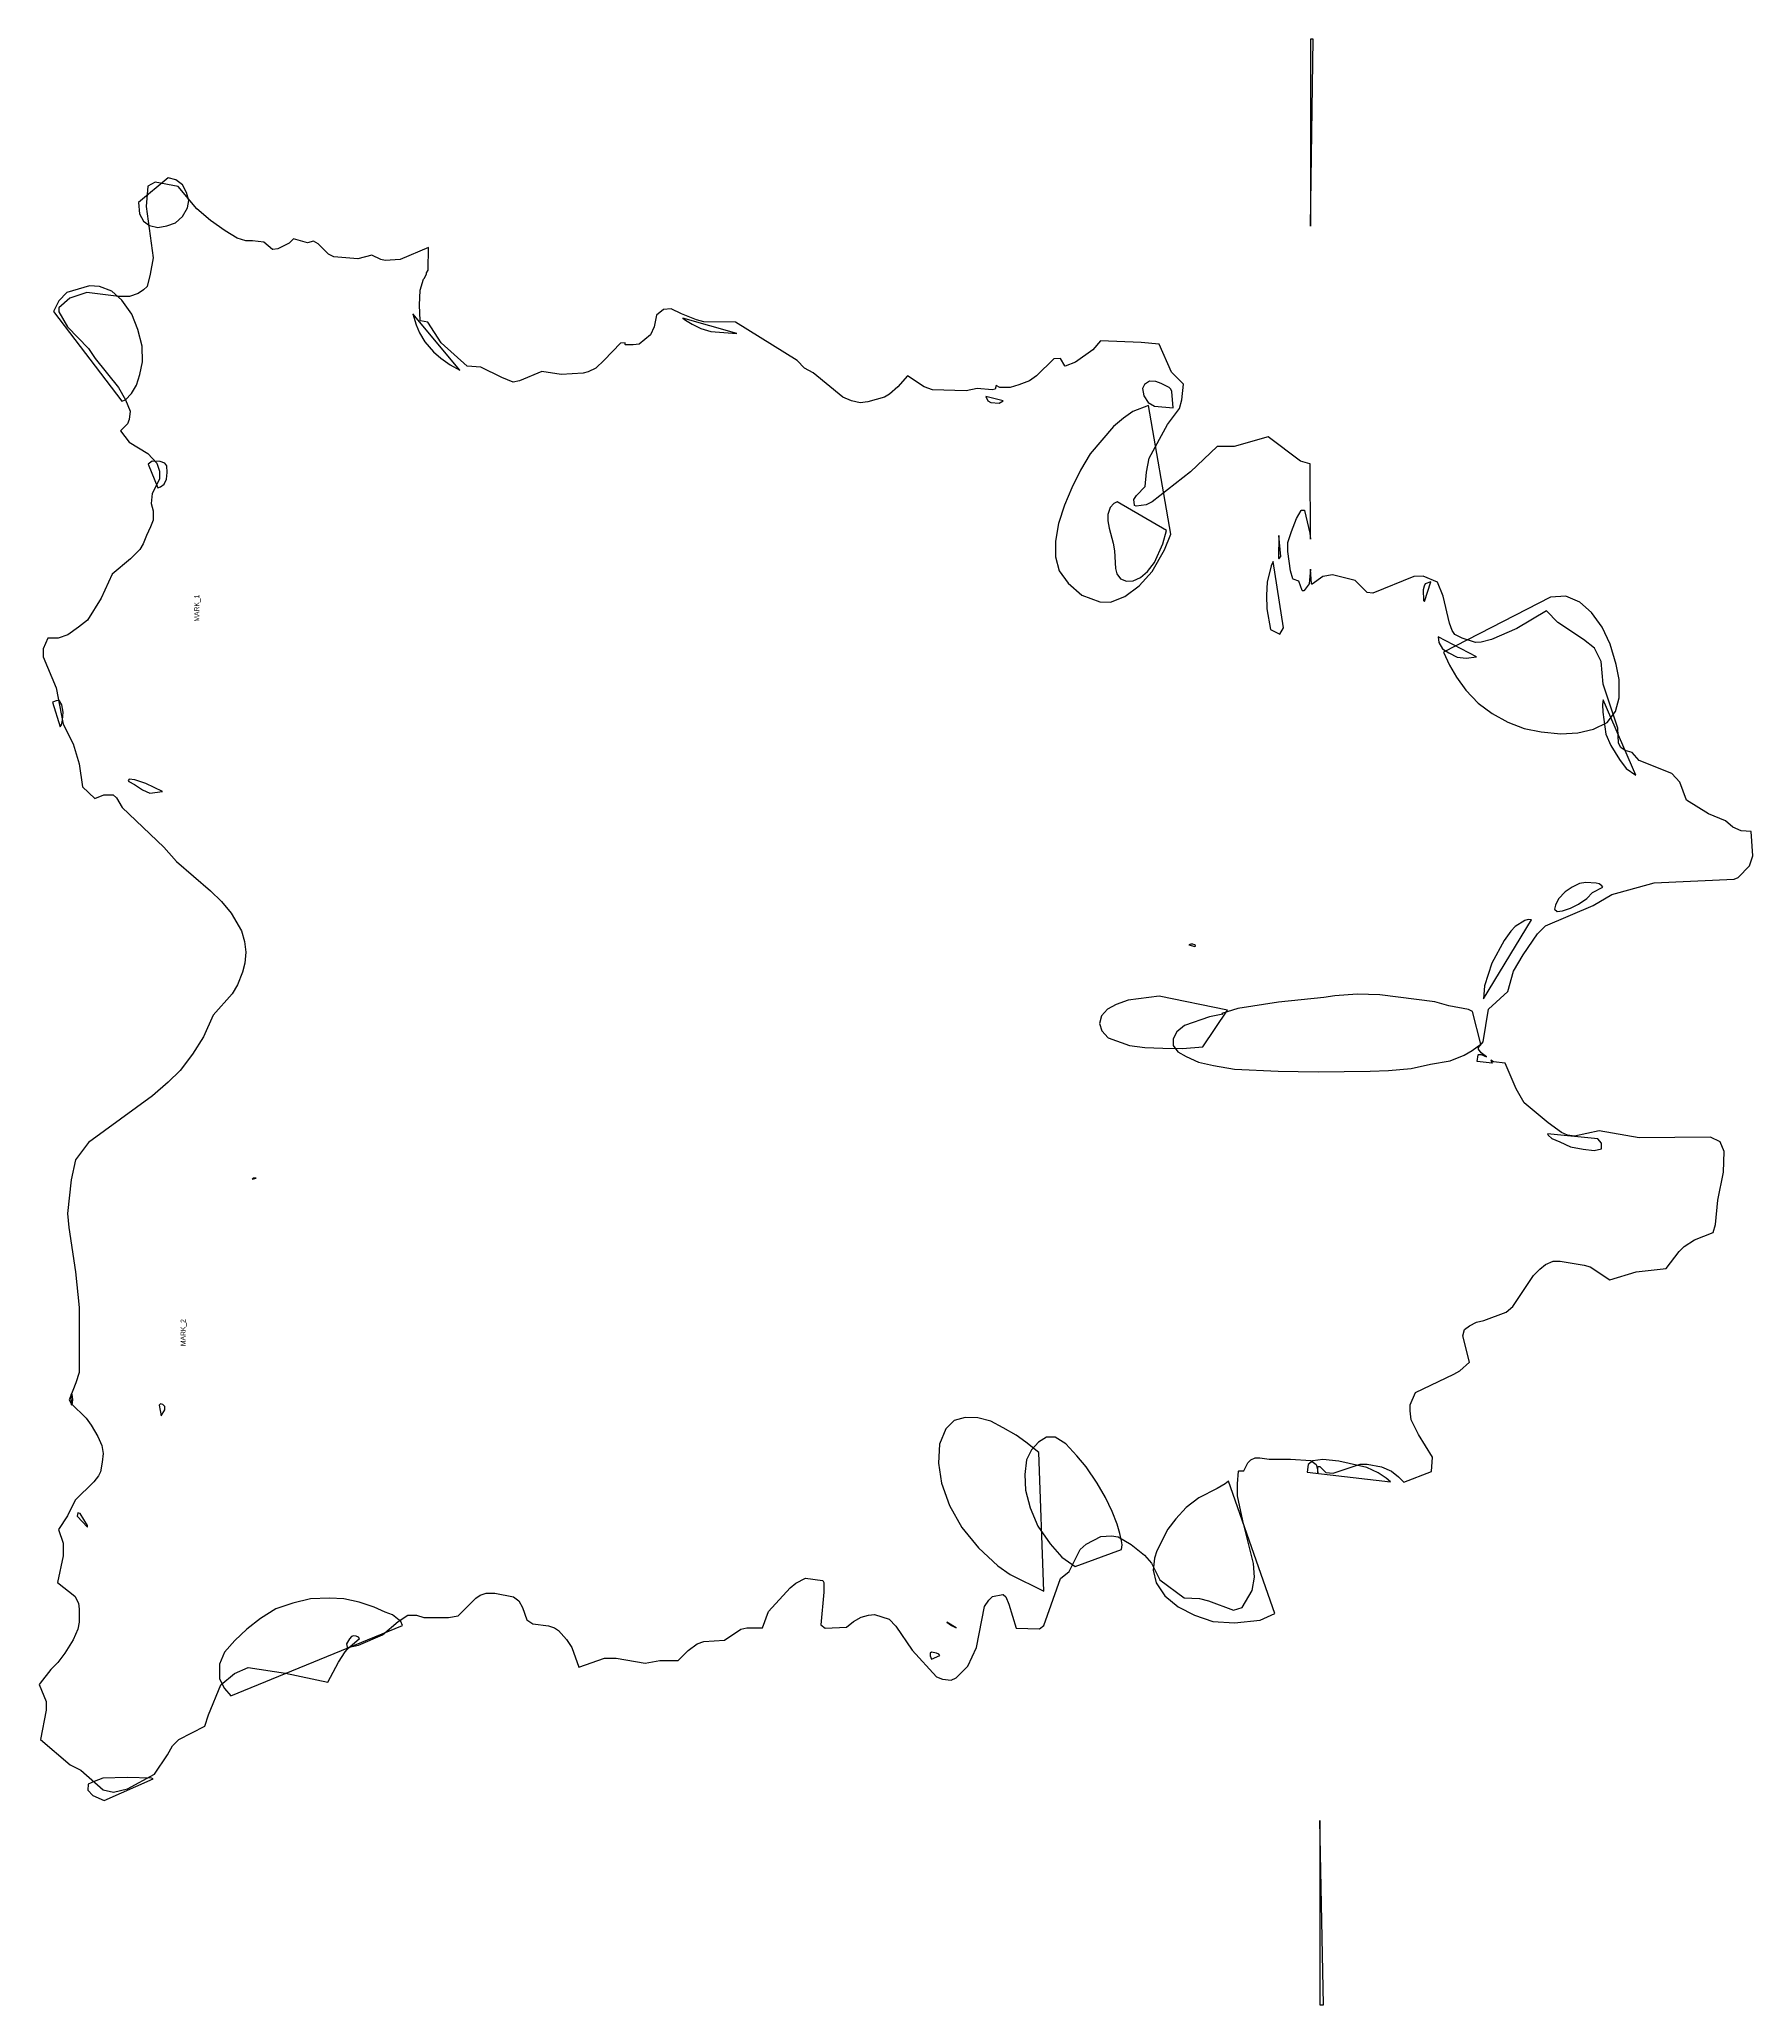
# Model space of a CAD drawing. Extents: x -3433 to -629, y 1 to 3217.
import ezdxf
from ezdxf.enums import TextEntityAlignment as Align

# ---------------------------------------------------------------- set-up
doc = ezdxf.new("R2010")
doc.units = 0

msp = doc.modelspace()

# ---------------------------------------------------------------- linework, layer by layer
at = {"layer": '1', "color": 7}
for points in [[(-1352.6, 3217.4), (-1352.6, 2911.7), (-1348.2, 3217.4)], [(-3433.3, 525.1), (-3422.2, 497.4), (-3422.2, 483.1), (-3431.5, 435.1), (-3382.6, 393.6), (-3365.5, 384.7), (-3328.8, 352.5), (-3312, 349), (-3289.2, 354.5), (-3244.7, 378.4), (-3223.3, 410.1), (-3215.2, 424.6), (-3204.7, 435.2), (-3162.4, 456.7), (-3156.1, 475.5), (-3136.4, 524.4), (-3113.6, 542.9), (-3091.4, 552.7), (-3030.3, 543.3), (-2961.2, 528.8), (-2943.8, 561.7), (-2932.8, 578.2), (-2926.1, 586.2), (-2910.6, 589.2), (-2871.7, 606.5), (-2846.2, 628), (-2830.3, 638.6), (-2815.8, 638.6), (-2803.8, 634.6), (-2763.5, 634.6), (-2748, 637.4), (-2719, 666.4), (-2711.6, 671.3), (-2701.8, 674.6), (-2688, 674.6), (-2657.2, 668.6), (-2648.5, 661.7), (-2642.3, 650.8), (-2635.2, 631), (-2625.5, 624.2), (-2599.8, 621), (-2589.9, 617.7), (-2583.7, 613.3), (-2570.4, 598.6), (-2561.6, 585.5), (-2550.2, 553.6), (-2508.5, 568.2), (-2489.2, 568.2), (-2441.8, 559.8), (-2417.7, 564.2), (-2387.6, 564.2), (-2371.1, 580.8), (-2356.8, 591.5), (-2345.4, 595.2), (-2311.6, 597.7), (-2285.2, 615.3), (-2275.3, 617.8), (-2249.7, 617.8), (-2239.6, 644.7), (-2204.2, 683.1), (-2195, 690.8), (-2179.1, 698.8), (-2151.2, 695.3), (-2150.8, 695), (-2149.4, 692.2), (-2149.4, 676), (-2154.2, 622.8), (-2146.9, 617), (-2112.4, 619.1), (-2100.5, 628), (-2087.9, 635.1), (-2076.2, 638.6), (-2066.5, 639.5), (-2042.3, 631.7), (-2031.2, 620.6), (-2004.9, 581.2), (-1965, 537.6), (-1955, 533.8), (-1941, 532.2), (-1932.6, 536), (-1913.6, 555), (-1899.6, 585.3), (-1886.2, 652.5), (-1879.2, 663), (-1873.1, 669.1), (-1856.2, 672.5), (-1855.7, 672.4), (-1851.6, 668.2), (-1846.5, 656.5), (-1834.5, 617), (-1796.3, 616.2), (-1789.1, 621.5), (-1761.8, 698.4), (-1747.9, 709.7), (-1729.8, 745.8), (-1719.8, 754.4), (-1695.9, 767.2), (-1678.7, 768.5), (-1667.7, 766.9), (-1646.4, 754.1), (-1624.6, 736.5), (-1613.2, 723.7), (-1599.1, 696.4), (-1559.3, 666.6), (-1534.2, 665.8), (-1519.7, 661.8), (-1479, 646.9), (-1464.7, 651.2), (-1448.2, 678.8), (-1444.2, 700.8), (-1446, 723.1), (-1463.4, 792.6), (-1472.2, 833.8), (-1472.2, 853.6), (-1470.5, 874.1), (-1469.9, 874.6), (-1461.8, 874.6), (-1455.2, 887.8), (-1450.2, 892.8), (-1443.4, 896.2), (-1435.9, 896.2), (-1420.6, 893.8), (-1385.6, 893.8), (-1352.3, 891.7), (-1343.2, 884.9), (-1341.6, 879.8), (-1340.6, 871.2), (-1340.6, 881.2), (-1340, 881.8), (-1337.2, 881.8), (-1327.5, 872.2), (-1315.5, 871.1), (-1271.4, 885.8), (-1259.9, 885.8), (-1236.8, 881.2), (-1220.3, 873.9), (-1208.9, 864.7), (-1200.1, 855.9), (-1154.6, 873.5), (-1153.2, 897.3), (-1176.1, 933.9), (-1188.2, 958.1), (-1189.8, 972.7), (-1189.8, 982.9), (-1181.1, 1003.1), (-1118.2, 1032.7), (-1108.6, 1038.4), (-1092.4, 1052.6), (-1103.3, 1095.5), (-1100.8, 1105.9), (-1092.5, 1112.1), (-1081.1, 1117.7), (-1069.1, 1120.8), (-1032.5, 1134.5), (-1021.7, 1143.7), (-988, 1194.2), (-977.5, 1204.7), (-968.3, 1212.4), (-955.7, 1217.8), (-943.9, 1217.8), (-904.6, 1211.4), (-894.9, 1208.5), (-862.7, 1187), (-819.5, 1200.5), (-770.4, 1205.7), (-749.6, 1233.5), (-741.4, 1241.6), (-724.1, 1252.7), (-693.6, 1264.9), (-689.8, 1277.6), (-685.8, 1317.7), (-676.6, 1363.6), (-675.8, 1397.4), (-682.4, 1412.9), (-697.8, 1420.6), (-814.8, 1419.4), (-880.3, 1431.3), (-920.5, 1422.6), (-932.3, 1423.8), (-942, 1428.2), (-963.8, 1444), (-1003, 1476.7), (-1016.4, 1499.6), (-1034, 1541.8), (-1053.4, 1543.8), (-1057.5, 1546.9), (-1055.5, 1541.9), (-1080, 1544.4), (-1078.1, 1555.7), (-1077.6, 1556.2), (-1073.4, 1556.2), (-1064.6, 1552.2), (-1073.3, 1558.7), (-1077.8, 1564.7), (-1077.8, 1567.6), (-1070.1, 1576.8), (-1061.6, 1630.2), (-1030, 1658.9), (-1020.5, 1692.4), (-1004.8, 1718.9), (-981.4, 1753.7), (-968.3, 1766.7), (-890.1, 1799.9), (-859.7, 1818.1), (-847.4, 1821), (-790, 1837), (-659.1, 1843.2), (-652.6, 1845.7), (-634.5, 1864.5), (-629, 1880.9), (-631.5, 1920.7), (-648.1, 1922.3), (-661.3, 1927.9), (-673.3, 1938.3), (-701.4, 1949.7), (-737.2, 1972.3), (-748.1, 2001.9), (-761.4, 2016), (-814.7, 2037.1), (-826.2, 2050.3), (-838, 2053.5), (-844.8, 2058.5), (-848.9, 2065.5), (-849.8, 2090.1), (-873.7, 2161.9), (-876.8, 2199.3), (-888, 2221), (-905.8, 2235.2), (-947.8, 2263.2), (-966.7, 2282), (-1015.2, 2253.1), (-1056.7, 2234.9), (-1073.4, 2231), (-1082.7, 2230), (-1104.4, 2237.5), (-1116.7, 2243.6), (-1120.9, 2250), (-1125, 2262.1), (-1135.4, 2306.1), (-1144.8, 2328.8), (-1168.2, 2339), (-1183.8, 2338.3), (-1250.5, 2310.8), (-1259.8, 2312), (-1279.7, 2331.9), (-1316.9, 2341.2), (-1332.4, 2338.3), (-1350.1, 2325.6), (-1350.8, 2325.7), (-1351.3, 2326.2), (-1352.8, 2350.3), (-1355.1, 2326.3), (-1363.1, 2315.2), (-1363.5, 2315), (-1365.9, 2315), (-1366.4, 2315.4), (-1372, 2330.4), (-1381.2, 2334.1), (-1381.5, 2334.5), (-1385.3, 2347.8), (-1389.8, 2379.1), (-1389.8, 2393.8), (-1384.1, 2412), (-1375.9, 2433), (-1367.9, 2446.3), (-1367.5, 2446.6), (-1362.8, 2446.6), (-1362.3, 2446.2), (-1354.1, 2409.3), (-1353, 2399.6), (-1353.2, 2522.8), (-1353.6, 2522.7), (-1368.9, 2527.2), (-1421.9, 2567), (-1477.9, 2551), (-1505.6, 2551), (-1548.9, 2509.8), (-1611.8, 2460.2), (-1621.6, 2455.3), (-1638.3, 2453.2), (-1640.7, 2454.4), (-1641, 2454.8), (-1642.1, 2464.2), (-1637.6, 2471), (-1623.3, 2485.3), (-1621, 2508.9), (-1616.8, 2532.1), (-1587, 2586.8), (-1567.3, 2613), (-1563.4, 2627.4), (-1560.6, 2652.8), (-1580.4, 2672.5), (-1600.7, 2718.3), (-1629.7, 2721.4), (-1696.7, 2723.9), (-1708.9, 2709.3), (-1737.5, 2688.8), (-1754.1, 2682.5), (-1754.8, 2682.8), (-1762.1, 2695), (-1773.1, 2694.3), (-1801, 2666.4), (-1812.5, 2658.7), (-1830, 2651.7), (-1844.4, 2647.8), (-1861, 2647.8), (-1867.4, 2651), (-1868.7, 2645.1), (-1869.1, 2644.7), (-1874, 2643.5), (-1898.3, 2646.2), (-1916.1, 2642), (-1971.4, 2643.8), (-1985.2, 2648.4), (-2012.6, 2666.6), (-2028.1, 2648.9), (-2041.8, 2636.8), (-2050, 2631.9), (-2077.2, 2624.1), (-2089.8, 2622.7), (-2104, 2625.5), (-2118.3, 2631.7), (-2166.5, 2671.8), (-2180.7, 2679.3), (-2193, 2691.5), (-2293.8, 2754.3), (-2345.7, 2755), (-2357.6, 2758.4), (-2382, 2767.9), (-2399, 2776.4), (-2411.6, 2775), (-2423.2, 2766.2), (-2427, 2746.9), (-2433.1, 2733.6), (-2451.5, 2718.5), (-2461.5, 2717.4), (-2474, 2717.4), (-2474.6, 2718), (-2474.6, 2720.5), (-2481.9, 2720), (-2508.6, 2692.3), (-2522.7, 2679.1), (-2534.9, 2673.1), (-2543, 2671), (-2579.1, 2669), (-2610.9, 2673.9), (-2647.2, 2658.3), (-2657.7, 2656.4), (-2676.4, 2663.9), (-2710.6, 2680.6), (-2732.8, 2682.3), (-2775.3, 2720.8), (-2797.4, 2754.3), (-2809.3, 2756.9), (-2809.7, 2757.4), (-2811.1, 2782.3), (-2809.7, 2807), (-2804.6, 2824.8), (-2803.2, 2826.2), (-2799.4, 2833.1), (-2799.4, 2835.5), (-2797, 2839.5), (-2796.2, 2876.9), (-2842.7, 2856.8), (-2867, 2855.6), (-2874.3, 2856.8), (-2889.3, 2864.3), (-2912.2, 2857.9), (-2951, 2861.2), (-2959.8, 2865.6), (-2976.9, 2882.7), (-2984.3, 2886.9), (-2994.5, 2884.3), (-3017.1, 2891.1), (-3024.2, 2884), (-3042.9, 2874.6), (-3051.1, 2873.3), (-3051.5, 2873.4), (-3066, 2885.4), (-3084.3, 2887.8), (-3095.4, 2887.8), (-3109.2, 2892.1), (-3129, 2903.7), (-3152.9, 2920.8), (-3175.7, 2939.8), (-3206.1, 2976.7), (-3243.8, 2983.8), (-3255.8, 2977), (-3258.2, 2944), (-3247.2, 2860), (-3252, 2832.8), (-3257, 2812.8), (-3262.6, 2807.2), (-3271.6, 2801.2), (-3285.4, 2796.6), (-3303.3, 2796.6), (-3355.4, 2803.1), (-3383.5, 2793.5), (-3401.4, 2777.9), (-3401.4, 2771.5), (-3387.2, 2747), (-3352.7, 2711.6), (-3341.6, 2695), (-3303.7, 2647.7), (-3292.4, 2627.3), (-3284.7, 2608.8), (-3286.4, 2595.3), (-3288.7, 2588.3), (-3300.3, 2576.7), (-3286.3, 2558.1), (-3255.9, 2539.8), (-3241, 2523.7), (-3236.6, 2510.6), (-3236.6, 2497.4), (-3248.3, 2474), (-3250.1, 2458), (-3247, 2445.7), (-3247, 2430.5), (-3251.1, 2419.6), (-3257.8, 2405.6), (-3263.4, 2391.6), (-3268.8, 2382.6), (-3284.1, 2367.3), (-3314.3, 2342.1), (-3331.8, 2302.6), (-3354.6, 2266.7), (-3369, 2255.2), (-3386.6, 2242.6), (-3402.2, 2237.4), (-3419.5, 2237.4), (-3427, 2219.8), (-3427, 2206.6), (-3405.9, 2156.1), (-3394, 2096.6), (-3377.8, 2064.3), (-3367.8, 2031.9), (-3362.4, 1994.3), (-3342.6, 1975.1), (-3327.8, 1981), (-3312.4, 1981), (-3307.2, 1975.8), (-3297.7, 1960), (-3229.6, 1895.3), (-3208.5, 1871.6), (-3152.9, 1823.9), (-3135.3, 1806.3), (-3119.1, 1787.4), (-3102.4, 1758.3), (-3097.3, 1741), (-3095.5, 1723.5), (-3097, 1705.4), (-3100.6, 1690.9), (-3109, 1670.1), (-3117.5, 1655.2), (-3148.7, 1620.3), (-3164.4, 1584.8), (-3182.6, 1556.5), (-3203, 1530), (-3222.3, 1510.7), (-3247.9, 1488.6), (-3352.9, 1412.1), (-3374.3, 1383.6), (-3381.4, 1351), (-3387, 1296), (-3385, 1273.1), (-3373.8, 1200.5), (-3367.8, 1142.2), (-3367.8, 1035.8), (-3373.5, 1018.9), (-3384.6, 990.9), (-3381.3, 985.1), (-3356.8, 960.7), (-3348.2, 949.5), (-3337.5, 930.9), (-3330.9, 916), (-3328.5, 902.9), (-3330.2, 888.6), (-3333.4, 873.3), (-3336.3, 866.6), (-3344.1, 856.9), (-3374.4, 826.6), (-3387.1, 801.1), (-3401.7, 778.6), (-3394.2, 756.2), (-3394.2, 735.7), (-3403.3, 691.9), (-3375.2, 669.4), (-3369.4, 657.9), (-3367.8, 648.1), (-3367.8, 627.1), (-3370.2, 615.3), (-3378.1, 598.3), (-3391.3, 576.3), (-3403.2, 560.9), (-3414.5, 549.7), (-3432, 527.4)], [(-1337.4, 302.7), (-1337.4, 1), (-1331.4, 1)]]:
    msp.add_lwpolyline(points, close=True, dxfattribs=at)
at = {"layer": '51', "color": 7}
for points in [[(-1770.2, 2396.2), (-1770.2, 2370.6), (-1764.3, 2347.3), (-1749.4, 2327.1), (-1726.8, 2307.6), (-1697.6, 2297), (-1680.3, 2296.3), (-1656.4, 2305.8), (-1633.4, 2323), (-1612, 2346.5), (-1591.8, 2382), (-1581.2, 2407.8), (-1618.1, 2618), (-1643.8, 2608.4), (-1658.7, 2597.6), (-1675.2, 2583.6), (-1713.5, 2538.9), (-1729.3, 2512.1), (-1743.1, 2483.6), (-1755.3, 2455.1), (-1765, 2424.9)], [(-1697.9, 1606.5), (-1694.2, 1594.6), (-1683.7, 1583.4), (-1649, 1570.6), (-1624.1, 1567.7), (-1594.4, 1566.2), (-1562.3, 1565.9), (-1528.7, 1568.3), (-1488.6, 1628.8), (-1600.7, 1651.3), (-1650.9, 1644.7), (-1670.9, 1637.7), (-1685.2, 1630.2), (-1694.7, 1619.3)], [(-1577.6, 1581.8), (-1577.4, 1570.9), (-1570, 1560.3), (-1556, 1552.6), (-1536.2, 1543.7), (-1511.6, 1538.2), (-1477.3, 1531.9), (-1405.7, 1528.8), (-1340.3, 1527.5), (-1254.9, 1528.7), (-1225, 1529.9), (-1187.8, 1532.9), (-1156.5, 1540.2), (-1124, 1545.9), (-1101.2, 1554.8), (-1088, 1562.3), (-1074.1, 1573.1), (-1087.4, 1626.4), (-1094.2, 1629.5), (-1126.3, 1635.4), (-1149.1, 1642.3), (-1239.4, 1653.7), (-1276.6, 1654.9), (-1313.1, 1652.2), (-1330.8, 1649.5), (-1405.3, 1641.9), (-1471.7, 1631.4), (-1497.9, 1623.1), (-1496.4, 1622), (-1518.2, 1617.4), (-1559.1, 1603.3), (-1571.7, 1593.1)], [(-1961.5, 887.4), (-1956.6, 854.4), (-1943.5, 818), (-1923.4, 781.7), (-1896.1, 748.9), (-1864.3, 719.2), (-1844.1, 704.8), (-1789.1, 677.7), (-1797.4, 904.5), (-1818.4, 921.4), (-1834.5, 932.8), (-1855.6, 945.3), (-1876.1, 956.2), (-1897.2, 961.3), (-1918.2, 962.2), (-1935.7, 957), (-1949.6, 943.5), (-1960, 918.1)], [(-3138.5, 558.3), (-3138.5, 534.1), (-3130.1, 518.2), (-3119.9, 506.4), (-2838.8, 621.7), (-2841.5, 628.2), (-2855.1, 638.9), (-2867.1, 643.3), (-2885.1, 651.7), (-2909.7, 659.5), (-2934.7, 665.2), (-2958.4, 666.5), (-2989.3, 665), (-3018.5, 658.3), (-3046, 648.7), (-3071, 632.8), (-3093.8, 615.7), (-3113.4, 596.8), (-3130, 577.9)]]:
    msp.add_lwpolyline(points, close=True, dxfattribs=at)
at = {"layer": '52', "color": 7}
for points in [[(-3410, 2771.9), (-3298.2, 2625.2), (-3292.3, 2627.5), (-3282.3, 2637.9), (-3274.3, 2651.6), (-3268.6, 2668.8), (-3264.5, 2689.8), (-3264.8, 2715.4), (-3272.2, 2742.4), (-3282, 2767.4), (-3298.1, 2790.3), (-3314.4, 2805.2), (-3334.6, 2812.8), (-3350.9, 2814.1), (-3388.1, 2803), (-3401.2, 2789.2)], [(-2379.8, 2761.3), (-2375.6, 2757.9), (-2364.5, 2751.3), (-2350.6, 2744.4), (-2334.2, 2739), (-2291.4, 2735.8)], [(-1627.5, 2646.2), (-1625.7, 2634.1), (-1618.4, 2623.2), (-1608, 2617), (-1577.6, 2614.3), (-1579.7, 2641.1), (-1581.6, 2644.8), (-1584.1, 2647.5), (-1596.9, 2654.2), (-1606.1, 2657.5), (-1616.1, 2657.9), (-1624.3, 2652.7)], [(-1684.6, 2429.4), (-1682.5, 2417.3), (-1675.6, 2392.9), (-1673.7, 2380.3), (-1671.9, 2351.5), (-1669.7, 2342.7), (-1663.9, 2334.3), (-1654, 2330.7), (-1642.8, 2331.1), (-1630.9, 2336.8), (-1619.3, 2346.5), (-1608.2, 2361.1), (-1594.6, 2391.7), (-1588.3, 2413.6), (-1669, 2460.5), (-1674.8, 2457.8), (-1680.9, 2451.1), (-1684.5, 2439.5)], [(-1168.6, 2316.4), (-1167.8, 2298.8), (-1166, 2297.3), (-1156, 2329.6), (-1164.9, 2326.4), (-1166.9, 2322.6)], [(-1135, 2214.4), (-1125.5, 2193), (-1113.7, 2173.4), (-1098.3, 2152.5), (-1078.3, 2131.2), (-1055.2, 2114), (-1030, 2100), (-1002.8, 2089.4), (-975.3, 2083.9), (-942.8, 2080.9), (-915.3, 2082.7), (-889.6, 2088.4), (-867.3, 2099.4), (-853.8, 2117.1), (-847.6, 2139.9), (-847.8, 2169.8), (-852.2, 2194), (-862.2, 2227.5), (-875.4, 2255.1), (-892.6, 2279.3), (-911.9, 2296.3), (-934.9, 2306), (-959.8, 2304.7)], [(-3287.8, 2004.4), (-3287, 2002.6), (-3277.4, 1998), (-3264.5, 1989.3), (-3252.2, 1983.7), (-3231.6, 1986.3), (-3258.7, 1999.6), (-3277.1, 2005.5), (-3286.3, 2006.6)], [(-1069.8, 1647.2), (-991.2, 1776.6), (-996.5, 1777), (-1001.9, 1775.3), (-1017.7, 1765.5), (-1024.8, 1758), (-1036, 1742.7), (-1055.7, 1705.7), (-1067.7, 1668.4)], [(-1551.9, 1735.3), (-1541.9, 1732.8), (-1541, 1733.1), (-1541, 1734.2), (-1542.6, 1735.7), (-1545.4, 1736.5), (-1548.4, 1736.5)], [(-3084.7, 1352.1), (-3078.3, 1353.8), (-3083.3, 1353.8)], [(-1820.4, 868.8), (-1819.2, 842.8), (-1811.6, 813.9), (-1799, 784.1), (-1779, 755), (-1759.5, 733.2), (-1737.8, 718), (-1662.3, 745.8), (-1661.2, 753.5), (-1662, 760.3), (-1664.6, 771.9), (-1669.3, 787.2), (-1677.6, 808.2), (-1688.1, 830.8), (-1701.8, 854.6), (-1719.8, 881.3), (-1735.1, 899.4), (-1753, 918.6), (-1770.6, 929.7), (-1785.1, 929.6), (-1797.9, 921.6), (-1809.3, 909.1), (-1817.8, 892.5)], [(-1358.1, 872.3), (-1221.7, 856.8), (-1228.7, 862.9), (-1242, 871.2), (-1260.8, 880.2), (-1306.5, 890.7), (-1332.4, 893), (-1348.7, 891.2), (-1356.7, 884.9)], [(-1610.1, 711.9), (-1605.2, 691.6), (-1591.4, 670), (-1569.3, 652.1), (-1542.8, 638.4), (-1512.6, 628.3), (-1476.9, 625.8), (-1435.2, 630.5), (-1411.3, 641.3), (-1487.1, 857.9), (-1492.5, 853.2), (-1505.7, 845.6), (-1535.6, 830.4), (-1556.2, 814.6), (-1573, 796.3), (-1586.4, 779), (-1604.1, 743.8), (-1607.9, 731.9)], [(-1948, 627.2), (-1940.5, 621.7), (-1932.9, 617.6)], [(-1975.2, 572), (-1973.1, 566.7), (-1959.3, 572.4), (-1960.8, 574.4), (-1964.6, 576.3), (-1973.2, 577.9), (-1975.2, 576.2)], [(-3354.1, 352.1), (-3345.9, 343.1), (-3327.1, 334.9), (-3247, 370.8), (-3249.4, 371.7), (-3289.4, 372.8), (-3329.1, 371.9), (-3343.6, 366.5), (-3353.4, 361.7)]]:
    msp.add_lwpolyline(points, close=True, dxfattribs=at)
at = {"layer": '53', "color": 7}
for points in [[(-3270.7, 2950.6), (-3269.2, 2931.7), (-3262.5, 2920), (-3252.7, 2912.7), (-3239.2, 2909.4), (-3224.5, 2912.2), (-3210.3, 2917.2), (-3199, 2927.5), (-3190.8, 2941.8), (-3188.7, 2953.4), (-3192.3, 2966.6), (-3198.7, 2979.3), (-3210, 2987.2), (-3222.6, 2990.5)], [(-2821.8, 2768.4), (-2816.6, 2750.4), (-2811.3, 2736.8), (-2802.2, 2722.5), (-2787.9, 2705.7), (-2776, 2695.8), (-2760.7, 2684.7), (-2745.2, 2675.8)], [(-1425, 2307.5), (-1424, 2285.3), (-1418.2, 2251.8), (-1403.2, 2244), (-1396.8, 2254.4), (-1413.6, 2362.7), (-1417.1, 2355.7), (-1423.7, 2328.9)], [(-1144, 2239.5), (-1142.5, 2230.5), (-1136.5, 2220.1), (-1126.4, 2213.4), (-1112.5, 2206.2), (-1097.8, 2204.7), (-1081.1, 2206.6)], [(-874.6, 2128.7), (-874.3, 2116), (-869.6, 2080), (-861, 2061.5), (-847.1, 2038.9), (-835.9, 2023.8), (-820.3, 2012.9), (-873.7, 2136.4)], [(-3371.3, 800.3), (-3354.5, 782.3), (-3354.5, 785.4), (-3366.5, 804.7), (-3370.3, 805.8)], [(-2930.6, 591.8), (-2928.6, 583.4), (-2909.1, 600.4), (-2911.1, 602.5), (-2914.9, 604.2), (-2918.9, 604.6), (-2922.5, 603.4), (-2925.8, 600)]]:
    msp.add_lwpolyline(points, close=True, dxfattribs=at)
at = {"layer": '54', "color": 7}
for points in [[(-1884, 2633.1), (-1881.1, 2626), (-1876.2, 2623), (-1862.5, 2622.1), (-1855.7, 2625.5)], [(-3255.1, 2521.9), (-3239.5, 2483.6), (-3235.1, 2484.8), (-3228.7, 2489.5), (-3224.9, 2497.6), (-3223.8, 2508.6), (-3224.8, 2519.2), (-3227.8, 2523.7), (-3235.4, 2526.4), (-3248.4, 2527.1)], [(-1405.3, 2368.5), (-1404.6, 2367), (-1401.3, 2370.9), (-1404.6, 2405.5)], [(-3411.7, 2132.6), (-3399.4, 2092.3), (-3397.1, 2095.3), (-3395.1, 2103.1), (-3394.4, 2116.5), (-3396.3, 2128.1), (-3400.2, 2134.6), (-3404.1, 2135.4)], [(-953.4, 1793.8), (-948.9, 1790.3), (-940.3, 1791), (-927.2, 1795.7), (-913.9, 1801.8), (-900.3, 1811.2), (-891.2, 1821.2), (-874.4, 1829.6), (-876.1, 1832), (-880.5, 1835.1), (-885, 1836.3), (-902.2, 1837.4), (-912.7, 1835.6), (-924.7, 1829.9), (-936.2, 1822), (-946.7, 1811), (-951.6, 1800.3)], [(-964.8, 1426.4), (-964, 1424.1), (-958, 1418.6), (-944.5, 1413.2), (-927.1, 1404.9), (-906.5, 1401.1), (-888.6, 1398.9), (-876.3, 1401.5), (-876.7, 1411.1), (-882.2, 1418.2)], [(-3381.7, 999.6), (-3381, 982.8), (-3380.1, 983.2), (-3378.9, 986.2), (-3378.6, 991.2), (-3379.7, 1000.1)], [(-3237, 982.3), (-3233.8, 964.6), (-3228, 974.6), (-3228.1, 980.2), (-3231.1, 983.2), (-3234.9, 984.1)]]:
    msp.add_lwpolyline(points, close=True, dxfattribs=at)

# ---------------------------------------------------------------- texts
at = {"layer": '72', "color": 3}
for s, p in [('MARK_1', (-3169.2, 2264.4)), ('MARK_2', (-3191.6, 1078.8))]:
    msp.add_text(s, height=8, rotation=90, dxfattribs=at).set_placement(p, align=Align.BOTTOM_LEFT)

doc.saveas('drawing.dxf')
